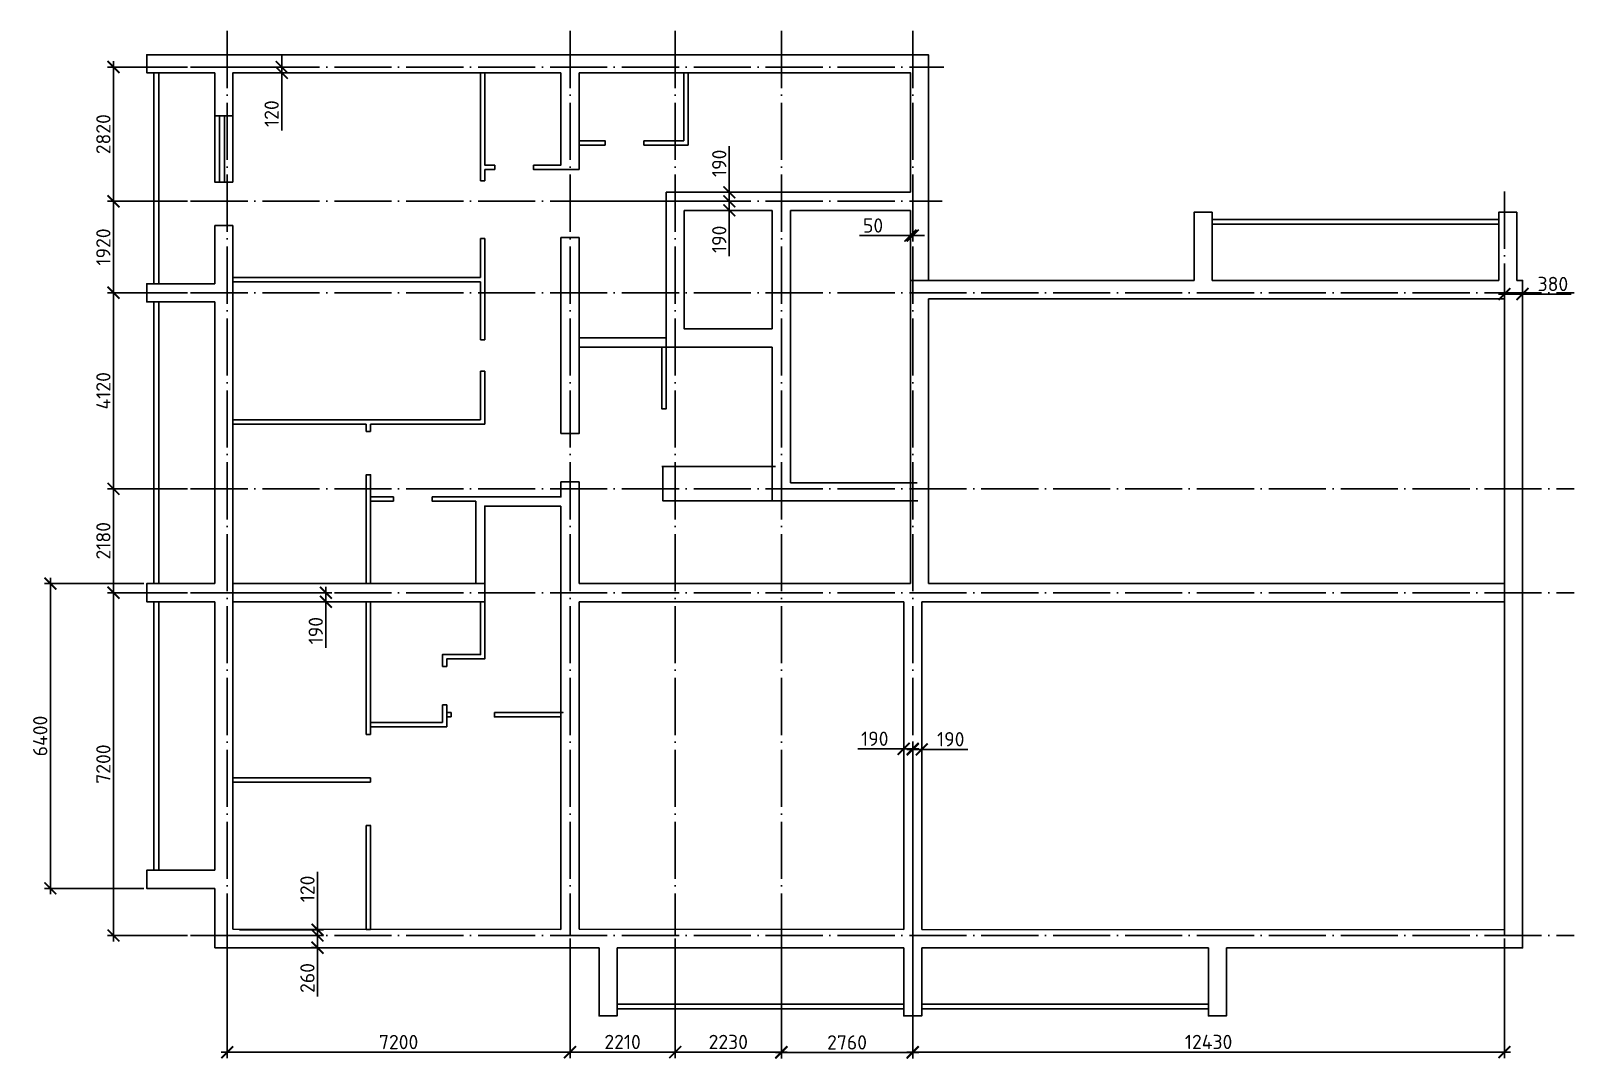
# Model space of a CAD drawing. Header units: millimetres. Extents: x -121275 to -95372, y 16759 to 40426.
# Drawn here: x -119206.5 to -118882.3, y 38311.8 to 38527.8 of the extents above; entities that cross this region are included whole.
import ezdxf

# ---------------------------------------------------------------- set-up
doc = ezdxf.new("R2010")
doc.units = ezdxf.units.MM
doc.header["$LTSCALE"] = 0.5
doc.linetypes.add('ACAD_ISO04W100', pattern=[30, 24, -3, 0, -3])
doc.layers.add('оси', color=7, linetype='ACAD_ISO04W100')
doc.layers.add('размеры', color=7, linetype='Continuous')
doc.layers.add('построения', color=6, linetype='Continuous', lineweight=25)
doc.layers.add('ТОНКИЕе', color=7, linetype='Continuous', lineweight=25)
doc.styles.add('Наклонный', font='isocpeur.ttf', dxfattribs={"height": 3.5})
doc.dimstyles.new('СТРОИТЕЛЬНЫЙ', dxfattribs={"dimtxt": 3.5, "dimasz": 2.5, "dimexe": 1.25, "dimexo": 0.625, "dimtad": 1, "dimdec": 0, "dimlfac": 100, "dimdsep": 46, "dimtxsty": 'Наклонный', "dimblk1": 'ARCHTICK', "dimblk2": 'ARCHTICK', "dimsah": 1, "dimcen": 0, "dimdle": 1.25, "dimadec": 0, "dimazin": 0, "dimtfac": 0.75, "dimtdec": 0, "dimtmove": 0, "dimatfit": 3, "dimldrblk": 'ARCHTICK', "dimfxl": 1, "dimtolj": 1, "dimtzin": 0, "dimarcsym": 0})

msp = doc.modelspace()

# ---------------------------------------------------------------- blocks, each defined once
blk = doc.blocks.new('_ArchTick')
at = {"color": 0, "linetype": 'ByBlock', "const_width": 0.15}
blk.add_lwpolyline([(-0.5, -0.5), (0.5, 0.5)], dxfattribs=at)
blk = doc.blocks.new('*D653')
at = {"layer": 'Defpoints', "color": 0, "transparency": 16777216}
for p in [(-119165.25, 38339.1), (-119093.25, 38337.8), (-119093.25, 38313.29)]:
    blk.add_point(p, dxfattribs=at)
at = {"layer": 'размеры', "color": 0, "lineweight": -2, "transparency": 16777216}
for p, q in [((-119165.25, 38338.47), (-119165.25, 38312.04)), ((-119093.25, 38337.17), (-119093.25, 38312.04)), ((-119166.5, 38313.29), (-119092, 38313.29))]:
    blk.add_line(p, q, dxfattribs=at)
at = {"layer": 'размеры', "color": 0, "lineweight": -2, "transparency": 16777216, "xscale": 2.5, "yscale": 2.5, "zscale": 2.5, "rotation": 180}
blk.add_blockref('_ArchTick', (-119165.25, 38313.29), dxfattribs=at)
at = {"layer": 'размеры', "color": 0, "lineweight": -2, "transparency": 16777216, "xscale": 2.5, "yscale": 2.5, "zscale": 2.5}
blk.add_blockref('_ArchTick', (-119093.25, 38313.29), dxfattribs=at)
at = {"layer": 'размеры', "color": 0, "transparency": 16777216, "insert": (-119129.25, 38315.41), "char_height": 3, "attachment_point": 5, "style": 'Наклонный'}
blk.add_mtext('\\A1;7200', dxfattribs=at)
blk = doc.blocks.new('*D654')
at = {"layer": 'Defpoints', "color": 0, "transparency": 16777216}
for p in [(-119093.25, 38337.8), (-119071.15, 38337.8), (-119071.15, 38313.31)]:
    blk.add_point(p, dxfattribs=at)
at = {"layer": 'размеры', "color": 0, "lineweight": -2, "transparency": 16777216}
for p, q in [((-119093.25, 38337.17), (-119093.25, 38312.06)), ((-119071.15, 38337.17), (-119071.15, 38312.06)), ((-119094.5, 38313.31), (-119069.9, 38313.31))]:
    blk.add_line(p, q, dxfattribs=at)
at = {"layer": 'размеры', "color": 0, "lineweight": -2, "transparency": 16777216, "xscale": 2.5, "yscale": 2.5, "zscale": 2.5, "rotation": 180}
blk.add_blockref('_ArchTick', (-119093.25, 38313.31), dxfattribs=at)
at = {"layer": 'размеры', "color": 0, "lineweight": -2, "transparency": 16777216, "xscale": 2.5, "yscale": 2.5, "zscale": 2.5}
blk.add_blockref('_ArchTick', (-119071.15, 38313.31), dxfattribs=at)
at = {"layer": 'размеры', "color": 0, "transparency": 16777216, "insert": (-119082.2, 38315.44), "char_height": 3, "attachment_point": 5, "style": 'Наклонный'}
blk.add_mtext('\\A1;2210', dxfattribs=at)
blk = doc.blocks.new('*D655')
at = {"layer": 'Defpoints', "color": 0, "transparency": 16777216}
for p in [(-119071.15, 38337.8), (-119048.85, 38339), (-119048.85, 38313.31)]:
    blk.add_point(p, dxfattribs=at)
at = {"layer": 'размеры', "color": 0, "lineweight": -2, "transparency": 16777216}
for p, q in [((-119071.15, 38337.17), (-119071.15, 38312.06)), ((-119048.85, 38338.37), (-119048.85, 38312.06)), ((-119072.4, 38313.31), (-119047.6, 38313.31))]:
    blk.add_line(p, q, dxfattribs=at)
at = {"layer": 'размеры', "color": 0, "lineweight": -2, "transparency": 16777216, "xscale": 2.5, "yscale": 2.5, "zscale": 2.5, "rotation": 180}
blk.add_blockref('_ArchTick', (-119071.15, 38313.31), dxfattribs=at)
at = {"layer": 'размеры', "color": 0, "lineweight": -2, "transparency": 16777216, "xscale": 2.5, "yscale": 2.5, "zscale": 2.5}
blk.add_blockref('_ArchTick', (-119048.85, 38313.31), dxfattribs=at)
at = {"layer": 'размеры', "color": 0, "transparency": 16777216, "insert": (-119060, 38315.44), "char_height": 3, "attachment_point": 5, "style": 'Наклонный'}
blk.add_mtext('\\A1;2230', dxfattribs=at)
blk = doc.blocks.new('*D650')
at = {"layer": 'Defpoints', "color": 0, "transparency": 16777216}
for p in [(-119048.85, 38339), (-119021.25, 38339.05), (-119021.25, 38313.21)]:
    blk.add_point(p, dxfattribs=at)
at = {"layer": 'размеры', "color": 0, "lineweight": -2, "transparency": 16777216}
for p, q in [((-119048.85, 38338.37), (-119048.85, 38311.96)), ((-119021.25, 38338.42), (-119021.25, 38311.96)), ((-119050.1, 38313.21), (-119020, 38313.21))]:
    blk.add_line(p, q, dxfattribs=at)
at = {"layer": 'размеры', "color": 0, "lineweight": -2, "transparency": 16777216, "xscale": 2.5, "yscale": 2.5, "zscale": 2.5, "rotation": 180}
blk.add_blockref('_ArchTick', (-119048.85, 38313.21), dxfattribs=at)
at = {"layer": 'размеры', "color": 0, "lineweight": -2, "transparency": 16777216, "xscale": 2.5, "yscale": 2.5, "zscale": 2.5}
blk.add_blockref('_ArchTick', (-119021.25, 38313.21), dxfattribs=at)
at = {"layer": 'размеры', "color": 0, "transparency": 16777216, "insert": (-119035.05, 38315.34), "char_height": 3, "attachment_point": 5, "style": 'Наклонный'}
blk.add_mtext('\\A1;2760', dxfattribs=at)
blk = doc.blocks.new('*D656')
at = {"layer": 'Defpoints', "color": 0, "transparency": 16777216}
for p in [(-119021.25, 38339.05), (-118896.95, 38337.8), (-118896.95, 38313.31)]:
    blk.add_point(p, dxfattribs=at)
at = {"layer": 'размеры', "color": 0, "lineweight": -2, "transparency": 16777216}
for p, q in [((-119021.25, 38338.42), (-119021.25, 38312.06)), ((-118896.95, 38337.17), (-118896.95, 38312.06)), ((-119022.5, 38313.31), (-118895.7, 38313.31))]:
    blk.add_line(p, q, dxfattribs=at)
at = {"layer": 'размеры', "color": 0, "lineweight": -2, "transparency": 16777216, "xscale": 2.5, "yscale": 2.5, "zscale": 2.5, "rotation": 180}
blk.add_blockref('_ArchTick', (-119021.25, 38313.31), dxfattribs=at)
at = {"layer": 'размеры', "color": 0, "lineweight": -2, "transparency": 16777216, "xscale": 2.5, "yscale": 2.5, "zscale": 2.5}
blk.add_blockref('_ArchTick', (-118896.95, 38313.31), dxfattribs=at)
at = {"layer": 'размеры', "color": 0, "transparency": 16777216, "insert": (-118959.1, 38315.44), "char_height": 3, "attachment_point": 5, "style": 'Наклонный'}
blk.add_mtext('\\A1;12430', dxfattribs=at)
blk = doc.blocks.new('*D657')
at = {"layer": 'Defpoints', "color": 0, "transparency": 16777216}
for p in [(-119189.15, 38409.8), (-119172.95, 38409.8), (-119172.95, 38337.8)]:
    blk.add_point(p, dxfattribs=at)
at = {"layer": 'размеры', "color": 0, "lineweight": -2, "transparency": 16777216}
for p, q in [((-119189.15, 38336.55), (-119189.15, 38411.05)), ((-119173.57, 38409.8), (-119190.4, 38409.8)), ((-119173.57, 38337.8), (-119190.4, 38337.8))]:
    blk.add_line(p, q, dxfattribs=at)
at = {"layer": 'размеры', "color": 0, "lineweight": -2, "transparency": 16777216, "xscale": 2.5, "yscale": 2.5, "zscale": 2.5}
for p, rotation in [((-119189.15, 38409.8), 90), ((-119189.15, 38337.8), 270)]:
    blk.add_blockref('_ArchTick', p, dxfattribs=dict(at, rotation=rotation))
at = {"layer": 'размеры', "color": 0, "transparency": 16777216, "insert": (-119191.28, 38373.8), "char_height": 3, "attachment_point": 5, "rotation": 90, "style": 'Наклонный'}
blk.add_mtext('\\A1;7200', dxfattribs=at)
blk = doc.blocks.new('*D658')
at = {"layer": 'Defpoints', "color": 0, "transparency": 16777216}
for p in [(-119189.15, 38431.6), (-119172.95, 38431.6), (-119172.95, 38409.8)]:
    blk.add_point(p, dxfattribs=at)
at = {"layer": 'размеры', "color": 0, "lineweight": -2, "transparency": 16777216}
for p, q in [((-119173.57, 38431.6), (-119190.4, 38431.6)), ((-119189.15, 38408.55), (-119189.15, 38432.85)), ((-119173.57, 38409.8), (-119190.4, 38409.8))]:
    blk.add_line(p, q, dxfattribs=at)
at = {"layer": 'размеры', "color": 0, "lineweight": -2, "transparency": 16777216, "xscale": 2.5, "yscale": 2.5, "zscale": 2.5}
for p, rotation in [((-119189.15, 38431.6), 90), ((-119189.15, 38409.8), 270)]:
    blk.add_blockref('_ArchTick', p, dxfattribs=dict(at, rotation=rotation))
at = {"layer": 'размеры', "color": 0, "transparency": 16777216, "insert": (-119191.28, 38420.7), "char_height": 3, "attachment_point": 5, "rotation": 90, "style": 'Наклонный'}
blk.add_mtext('\\A1;2180', dxfattribs=at)
blk = doc.blocks.new('*D659')
at = {"layer": 'Defpoints', "color": 0, "transparency": 16777216}
for p in [(-119189.15, 38472.8), (-119172.95, 38472.8), (-119172.95, 38431.6)]:
    blk.add_point(p, dxfattribs=at)
at = {"layer": 'размеры', "color": 0, "lineweight": -2, "transparency": 16777216}
for p, q in [((-119173.57, 38472.8), (-119190.4, 38472.8)), ((-119189.15, 38430.35), (-119189.15, 38474.05)), ((-119173.57, 38431.6), (-119190.4, 38431.6))]:
    blk.add_line(p, q, dxfattribs=at)
at = {"layer": 'размеры', "color": 0, "lineweight": -2, "transparency": 16777216, "xscale": 2.5, "yscale": 2.5, "zscale": 2.5}
for p, rotation in [((-119189.15, 38472.8), 90), ((-119189.15, 38431.6), 270)]:
    blk.add_blockref('_ArchTick', p, dxfattribs=dict(at, rotation=rotation))
at = {"layer": 'размеры', "color": 0, "transparency": 16777216, "insert": (-119191.28, 38452.2), "char_height": 3, "attachment_point": 5, "rotation": 90, "style": 'Наклонный'}
blk.add_mtext('\\A1;4120', dxfattribs=at)
blk = doc.blocks.new('*D660')
at = {"layer": 'Defpoints', "color": 0, "transparency": 16777216}
for p in [(-119189.15, 38492), (-119172.95, 38492), (-119172.95, 38472.8)]:
    blk.add_point(p, dxfattribs=at)
at = {"layer": 'размеры', "color": 0, "lineweight": -2, "transparency": 16777216}
for p, q in [((-119189.15, 38471.55), (-119189.15, 38493.25)), ((-119173.57, 38492), (-119190.4, 38492)), ((-119173.57, 38472.8), (-119190.4, 38472.8))]:
    blk.add_line(p, q, dxfattribs=at)
at = {"layer": 'размеры', "color": 0, "lineweight": -2, "transparency": 16777216, "xscale": 2.5, "yscale": 2.5, "zscale": 2.5}
for p, rotation in [((-119189.15, 38492), 90), ((-119189.15, 38472.8), 270)]:
    blk.add_blockref('_ArchTick', p, dxfattribs=dict(at, rotation=rotation))
at = {"layer": 'размеры', "color": 0, "transparency": 16777216, "insert": (-119191.28, 38482.4), "char_height": 3, "attachment_point": 5, "rotation": 90, "style": 'Наклонный'}
blk.add_mtext('\\A1;1920', dxfattribs=at)
blk = doc.blocks.new('*D661')
at = {"layer": 'Defpoints', "color": 0, "transparency": 16777216}
for p in [(-119189.15, 38520.2), (-119172.95, 38520.2), (-119172.95, 38492)]:
    blk.add_point(p, dxfattribs=at)
at = {"layer": 'размеры', "color": 0, "lineweight": -2, "transparency": 16777216}
for p, q in [((-119189.15, 38490.75), (-119189.15, 38521.45)), ((-119173.57, 38520.2), (-119190.4, 38520.2)), ((-119173.57, 38492), (-119190.4, 38492))]:
    blk.add_line(p, q, dxfattribs=at)
at = {"layer": 'размеры', "color": 0, "lineweight": -2, "transparency": 16777216, "xscale": 2.5, "yscale": 2.5, "zscale": 2.5}
for p, rotation in [((-119189.15, 38520.2), 90), ((-119189.15, 38492), 270)]:
    blk.add_blockref('_ArchTick', p, dxfattribs=dict(at, rotation=rotation))
at = {"layer": 'размеры', "color": 0, "transparency": 16777216, "insert": (-119191.28, 38506.1), "char_height": 3, "attachment_point": 5, "rotation": 90, "style": 'Наклонный'}
blk.add_mtext('\\A1;2820', dxfattribs=at)
blk = doc.blocks.new('*D662')
at = {"layer": 'Defpoints', "color": 0, "transparency": 16777216}
for p in [(-119172.95, 38520.2), (-119164.05, 38519), (-119153.81, 38519)]:
    blk.add_point(p, dxfattribs=at)
at = {"layer": 'размеры', "color": 0, "lineweight": -2, "transparency": 16777216}
for p, q in [((-119153.81, 38520.2), (-119153.81, 38522.7)), ((-119172.32, 38520.2), (-119152.56, 38520.2)), ((-119163.42, 38519), (-119152.56, 38519)), ((-119153.81, 38520.2), (-119153.81, 38519)), ((-119153.81, 38519), (-119153.81, 38506.85))]:
    blk.add_line(p, q, dxfattribs=at)
at = {"layer": 'размеры', "color": 0, "lineweight": -2, "transparency": 16777216, "xscale": 2.5, "yscale": 2.5, "zscale": 2.5}
for p, rotation in [((-119153.81, 38520.2), 270), ((-119153.81, 38519), 90)]:
    blk.add_blockref('_ArchTick', p, dxfattribs=dict(at, rotation=rotation))
at = {"layer": 'размеры', "color": 0, "transparency": 16777216, "insert": (-119155.93, 38510.42), "char_height": 3, "attachment_point": 5, "rotation": 90, "style": 'Наклонный'}
blk.add_mtext('\\A1;120', dxfattribs=at)
blk = doc.blocks.new('*D663')
at = {"layer": 'Defpoints', "color": 0, "transparency": 16777216}
for p in [(-119059.78, 38493.9), (-119046.83, 38493.9), (-119094.01, 38492)]:
    blk.add_point(p, dxfattribs=at)
at = {"layer": 'размеры', "color": 0, "lineweight": -2, "transparency": 16777216}
for p, q in [((-119059.78, 38493.9), (-119059.78, 38503.55)), ((-119047.46, 38493.9), (-119061.03, 38493.9)), ((-119059.78, 38490.75), (-119059.78, 38493.9)), ((-119093.39, 38492), (-119058.53, 38492))]:
    blk.add_line(p, q, dxfattribs=at)
at = {"layer": 'размеры', "color": 0, "lineweight": -2, "transparency": 16777216, "xscale": 2.5, "yscale": 2.5, "zscale": 2.5}
for p, rotation in [((-119059.78, 38493.9), 90), ((-119059.78, 38492), 270)]:
    blk.add_blockref('_ArchTick', p, dxfattribs=dict(at, rotation=rotation))
at = {"layer": 'размеры', "color": 0, "transparency": 16777216, "insert": (-119061.9, 38499.98), "char_height": 3, "attachment_point": 5, "rotation": 90, "style": 'Наклонный'}
blk.add_mtext('\\A1;190', dxfattribs=at)
blk = doc.blocks.new('*D664')
at = {"layer": 'Defpoints', "color": 0, "transparency": 16777216}
for p in [(-119069.25, 38490.1), (-119059.78, 38492), (-119059.78, 38490.1)]:
    blk.add_point(p, dxfattribs=at)
at = {"layer": 'размеры', "color": 0, "lineweight": -2, "transparency": 16777216}
for p, q in [((-119059.78, 38493.25), (-119059.78, 38490.1)), ((-119068.62, 38490.1), (-119058.53, 38490.1)), ((-119060.4, 38492), (-119061.03, 38492)), ((-119059.78, 38490.1), (-119059.78, 38480.45))]:
    blk.add_line(p, q, dxfattribs=at)
at = {"layer": 'размеры', "color": 0, "lineweight": -2, "transparency": 16777216, "xscale": 2.5, "yscale": 2.5, "zscale": 2.5}
for p, rotation in [((-119059.78, 38492), 90), ((-119059.78, 38490.1), 270)]:
    blk.add_blockref('_ArchTick', p, dxfattribs=dict(at, rotation=rotation))
at = {"layer": 'размеры', "color": 0, "transparency": 16777216, "insert": (-119061.9, 38484.02), "char_height": 3, "attachment_point": 5, "rotation": 90, "style": 'Наклонный'}
blk.add_mtext('\\A1;190', dxfattribs=at)
blk = doc.blocks.new('*D665')
at = {"layer": 'Defpoints', "color": 0, "transparency": 16777216}
for p in [(-119021.75, 38490.1), (-119021.25, 38490.1), (-119021.75, 38484.8)]:
    blk.add_point(p, dxfattribs=at)
at = {"layer": 'размеры', "color": 0, "lineweight": -2, "transparency": 16777216}
for p, q in [((-119021.75, 38489.47), (-119021.75, 38483.55)), ((-119021.25, 38489.47), (-119021.25, 38483.55)), ((-119021.75, 38484.8), (-119032.4, 38484.8)), ((-119021.25, 38484.8), (-119021.75, 38484.8)), ((-119021.25, 38484.8), (-119018.75, 38484.8))]:
    blk.add_line(p, q, dxfattribs=at)
at = {"layer": 'размеры', "color": 0, "lineweight": -2, "transparency": 16777216, "xscale": 2.5, "yscale": 2.5, "zscale": 2.5}
blk.add_blockref('_ArchTick', (-119021.75, 38484.8), dxfattribs=at)
at = {"layer": 'размеры', "color": 0, "lineweight": -2, "transparency": 16777216, "xscale": 2.5, "yscale": 2.5, "zscale": 2.5, "rotation": 180}
blk.add_blockref('_ArchTick', (-119021.25, 38484.8), dxfattribs=at)
at = {"layer": 'размеры', "color": 0, "transparency": 16777216, "insert": (-119029.58, 38486.92), "char_height": 3, "attachment_point": 5, "style": 'Наклонный'}
blk.add_mtext('\\A1;50', dxfattribs=at)
blk = doc.blocks.new('*D666')
at = {"layer": 'Defpoints', "color": 0, "transparency": 16777216}
for p in [(-118896.95, 38471.5), (-118893.15, 38472.52), (-118893.15, 38472.52)]:
    blk.add_point(p, dxfattribs=at)
at = {"layer": 'размеры', "color": 0, "lineweight": -2, "transparency": 16777216}
for p, q in [((-118896.95, 38472.13), (-118896.95, 38473.77)), ((-118898.2, 38472.52), (-118893.15, 38472.52)), ((-118893.15, 38472.52), (-118882.9, 38472.52)), ((-118893.15, 38471.89), (-118893.15, 38471.27))]:
    blk.add_line(p, q, dxfattribs=at)
at = {"layer": 'размеры', "color": 0, "lineweight": -2, "transparency": 16777216, "xscale": 2.5, "yscale": 2.5, "zscale": 2.5, "rotation": 180}
blk.add_blockref('_ArchTick', (-118896.95, 38472.52), dxfattribs=at)
at = {"layer": 'размеры', "color": 0, "lineweight": -2, "transparency": 16777216, "xscale": 2.5, "yscale": 2.5, "zscale": 2.5}
blk.add_blockref('_ArchTick', (-118893.15, 38472.52), dxfattribs=at)
at = {"layer": 'размеры', "color": 0, "transparency": 16777216, "insert": (-118886.77, 38474.64), "char_height": 3, "attachment_point": 5, "style": 'Наклонный'}
blk.add_mtext('\\A1;380', dxfattribs=at)
blk = doc.blocks.new('*D667')
at = {"layer": 'Defpoints', "color": 0, "transparency": 16777216}
for p in [(-119172.95, 38337.8), (-119163.33, 38339), (-119146.29, 38339)]:
    blk.add_point(p, dxfattribs=at)
at = {"layer": 'размеры', "color": 0, "lineweight": -2, "transparency": 16777216}
for p, q in [((-119146.29, 38339), (-119146.29, 38351.15)), ((-119172.32, 38337.8), (-119145.04, 38337.8)), ((-119162.71, 38339), (-119145.04, 38339)), ((-119146.29, 38337.8), (-119146.29, 38339)), ((-119146.29, 38337.8), (-119146.29, 38335.3))]:
    blk.add_line(p, q, dxfattribs=at)
at = {"layer": 'размеры', "color": 0, "lineweight": -2, "transparency": 16777216, "xscale": 2.5, "yscale": 2.5, "zscale": 2.5}
for p, rotation in [((-119146.29, 38339), 270), ((-119146.29, 38337.8), 90)]:
    blk.add_blockref('_ArchTick', p, dxfattribs=dict(at, rotation=rotation))
at = {"layer": 'размеры', "color": 0, "transparency": 16777216, "insert": (-119148.41, 38347.58), "char_height": 3, "attachment_point": 5, "rotation": 90, "style": 'Наклонный'}
blk.add_mtext('\\A1;120', dxfattribs=at)
blk = doc.blocks.new('*D651')
at = {"layer": 'Defpoints', "color": 0, "transparency": 16777216}
for p in [(-119146.29, 38337.8), (-119146.29, 38335.25), (-119146.29, 38335.25)]:
    blk.add_point(p, dxfattribs=at)
at = {"layer": 'размеры', "color": 0, "lineweight": -2, "transparency": 16777216}
for p, q in [((-119146.91, 38337.8), (-119147.54, 38337.8)), ((-119146.29, 38339.05), (-119146.29, 38335.25)), ((-119146.91, 38335.25), (-119147.54, 38335.25)), ((-119146.29, 38335.25), (-119146.29, 38325))]:
    blk.add_line(p, q, dxfattribs=at)
at = {"layer": 'размеры', "color": 0, "lineweight": -2, "transparency": 16777216, "xscale": 2.5, "yscale": 2.5, "zscale": 2.5}
for p, rotation in [((-119146.29, 38337.8), 90), ((-119146.29, 38335.25), 270)]:
    blk.add_blockref('_ArchTick', p, dxfattribs=dict(at, rotation=rotation))
at = {"layer": 'размеры', "color": 0, "transparency": 16777216, "insert": (-119148.41, 38328.87), "char_height": 3, "attachment_point": 5, "rotation": 90, "style": 'Наклонный'}
blk.add_mtext('\\A1;260', dxfattribs=at)
blk = doc.blocks.new('*D668')
at = {"layer": 'Defpoints', "color": 0, "transparency": 16777216}
for p in [(-119172.95, 38409.8), (-119164.05, 38407.9), (-119144.53, 38407.9)]:
    blk.add_point(p, dxfattribs=at)
at = {"layer": 'размеры', "color": 0, "lineweight": -2, "transparency": 16777216}
for p, q in [((-119144.53, 38411.05), (-119144.53, 38407.9)), ((-119172.32, 38409.8), (-119143.28, 38409.8)), ((-119163.42, 38407.9), (-119143.28, 38407.9)), ((-119144.53, 38407.9), (-119144.53, 38398.25))]:
    blk.add_line(p, q, dxfattribs=at)
at = {"layer": 'размеры', "color": 0, "lineweight": -2, "transparency": 16777216, "xscale": 2.5, "yscale": 2.5, "zscale": 2.5}
for p, rotation in [((-119144.53, 38409.8), 90), ((-119144.53, 38407.9), 270)]:
    blk.add_blockref('_ArchTick', p, dxfattribs=dict(at, rotation=rotation))
at = {"layer": 'размеры', "color": 0, "transparency": 16777216, "insert": (-119146.66, 38401.82), "char_height": 3, "attachment_point": 5, "rotation": 90, "style": 'Наклонный'}
blk.add_mtext('\\A1;190', dxfattribs=at)
blk = doc.blocks.new('*D669')
at = {"layer": 'Defpoints', "color": 0, "transparency": 16777216}
for p in [(-119023.15, 38377), (-119023.15, 38373.47), (-119021.25, 38337.8)]:
    blk.add_point(p, dxfattribs=at)
at = {"layer": 'размеры', "color": 0, "lineweight": -2, "transparency": 16777216}
for p, q in [((-119023.15, 38377), (-119032.8, 38377)), ((-119023.15, 38374.1), (-119023.15, 38378.25)), ((-119020, 38377), (-119023.15, 38377)), ((-119021.25, 38338.42), (-119021.25, 38378.25))]:
    blk.add_line(p, q, dxfattribs=at)
at = {"layer": 'размеры', "color": 0, "lineweight": -2, "transparency": 16777216, "xscale": 2.5, "yscale": 2.5, "zscale": 2.5, "rotation": 180}
blk.add_blockref('_ArchTick', (-119023.15, 38377), dxfattribs=at)
at = {"layer": 'размеры', "color": 0, "lineweight": -2, "transparency": 16777216, "xscale": 2.5, "yscale": 2.5, "zscale": 2.5}
blk.add_blockref('_ArchTick', (-119021.25, 38377), dxfattribs=at)
at = {"layer": 'размеры', "color": 0, "transparency": 16777216, "insert": (-119029.23, 38379.12), "char_height": 3, "attachment_point": 5, "style": 'Наклонный'}
blk.add_mtext('\\A1;190', dxfattribs=at)
blk = doc.blocks.new('*D652')
at = {"layer": 'Defpoints', "color": 0, "transparency": 16777216}
for p in [(-119021.25, 38376.89), (-119019.35, 38376.89), (-119019.35, 38373.8)]:
    blk.add_point(p, dxfattribs=at)
at = {"layer": 'размеры', "color": 0, "lineweight": -2, "transparency": 16777216}
for p, q in [((-119022.5, 38376.89), (-119019.35, 38376.89)), ((-119021.25, 38376.27), (-119021.25, 38375.64)), ((-119019.35, 38374.43), (-119019.35, 38378.14)), ((-119019.35, 38376.89), (-119009.7, 38376.89))]:
    blk.add_line(p, q, dxfattribs=at)
at = {"layer": 'размеры', "color": 0, "lineweight": -2, "transparency": 16777216, "xscale": 2.5, "yscale": 2.5, "zscale": 2.5, "rotation": 180}
blk.add_blockref('_ArchTick', (-119021.25, 38376.89), dxfattribs=at)
at = {"layer": 'размеры', "color": 0, "lineweight": -2, "transparency": 16777216, "xscale": 2.5, "yscale": 2.5, "zscale": 2.5}
blk.add_blockref('_ArchTick', (-119019.35, 38376.89), dxfattribs=at)
at = {"layer": 'размеры', "color": 0, "transparency": 16777216, "insert": (-119013.27, 38379.02), "char_height": 3, "attachment_point": 5, "style": 'Наклонный'}
blk.add_mtext('\\A1;190', dxfattribs=at)
blk = doc.blocks.new('*D670')
at = {"layer": 'Defpoints', "color": 0, "transparency": 16777216}
for p in [(-119182.15, 38411.7), (-119202.41, 38347.7), (-119182.15, 38347.7)]:
    blk.add_point(p, dxfattribs=at)
at = {"layer": 'размеры', "color": 0, "lineweight": -2, "transparency": 16777216}
for p, q in [((-119182.77, 38411.7), (-119203.66, 38411.7)), ((-119202.41, 38412.95), (-119202.41, 38346.45)), ((-119182.77, 38347.7), (-119203.66, 38347.7))]:
    blk.add_line(p, q, dxfattribs=at)
at = {"layer": 'размеры', "color": 0, "lineweight": -2, "transparency": 16777216, "xscale": 2.5, "yscale": 2.5, "zscale": 2.5}
for p, rotation in [((-119202.41, 38411.7), 90), ((-119202.41, 38347.7), 270)]:
    blk.add_blockref('_ArchTick', p, dxfattribs=dict(at, rotation=rotation))
at = {"layer": 'размеры', "color": 0, "transparency": 16777216, "insert": (-119204.54, 38379.7), "char_height": 3, "attachment_point": 5, "rotation": 90, "style": 'Наклонный'}
blk.add_mtext('\\A1;6400', dxfattribs=at)

# ---------------------------------------------------------------- dimensions: what is measured, and where the dimension line sits
at = {"layer": 'размеры'}
for base, p1, p2, picture, middle in [((-119189.153, 38520.199), (-119172.947, 38491.999), (-119172.947, 38520.199), '*D661', (-119191.278, 38506.099)), ((-119189.153, 38491.999), (-119172.947, 38472.799), (-119172.947, 38491.999), '*D660', (-119191.278, 38482.399)), ((-119189.153, 38472.799), (-119172.947, 38431.599), (-119172.947, 38472.799), '*D659', (-119191.278, 38452.199)), ((-119189.153, 38431.599), (-119172.947, 38409.799), (-119172.947, 38431.599), '*D658', (-119191.278, 38420.699))]:
    dim = msp.add_linear_dim(base=base, p1=p1, p2=p2, angle=90, dimstyle='СТРОИТЕЛЬНЫЙ', override={"dimtmove": 1}, dxfattribs=at)
    dim.commit()
    dim.dimension.update_dxf_attribs({"geometry": picture, "text_midpoint": middle})
for base, p1, p2, picture, middle in [((-119153.808, 38518.999), (-119172.947, 38520.199), (-119164.05, 38518.999), '*D662', (-119155.933, 38510.422)), ((-119059.778, 38493.899), (-119094.014, 38491.999), (-119046.833, 38493.899), '*D663', (-119061.903, 38499.976)), ((-119059.778, 38490.099), (-119059.778, 38491.999), (-119069.25, 38490.099), '*D664', (-119061.903, 38484.022)), ((-119189.153, 38409.799), (-119172.947, 38337.799), (-119172.947, 38409.799), '*D657', (-119191.278, 38373.799)), ((-119144.531, 38407.899), (-119172.947, 38409.799), (-119164.05, 38407.899), '*D668', (-119146.656, 38401.822)), ((-119146.29, 38338.999), (-119172.947, 38337.799), (-119163.331, 38338.999), '*D667', (-119148.415, 38347.576))]:
    dim = msp.add_linear_dim(base=base, p1=p1, p2=p2, angle=90, dimstyle='СТРОИТЕЛЬНЫЙ', dxfattribs=at)
    dim.commit()
    dim.dimension.update_dxf_attribs({"geometry": picture, "text_midpoint": middle})
for base, p1, p2, picture, middle in [((-119021.75, 38484.796), (-119021.25, 38490.099), (-119021.75, 38490.099), '*D665', (-119029.577, 38486.921)), ((-118893.15, 38472.517), (-118896.95, 38471.501), (-118893.15, 38472.517), '*D666', (-118886.773, 38474.642)), ((-119023.15, 38376.997), (-119021.25, 38337.799), (-119023.15, 38373.473), '*D669', (-119029.227, 38379.122)), ((-119019.35, 38376.895), (-119021.25, 38376.895), (-119019.35, 38373.804), '*D652', (-119013.273, 38379.02)), ((-119093.25, 38313.285), (-119165.25, 38339.099), (-119093.25, 38337.799), '*D653', (-119129.25, 38315.41))]:
    dim = msp.add_linear_dim(base=base, p1=p1, p2=p2, dimstyle='СТРОИТЕЛЬНЫЙ', dxfattribs=at)
    dim.commit()
    dim.dimension.update_dxf_attribs({"geometry": picture, "text_midpoint": middle})
at = {"layer": 'размеры', "color": 6}
dim = msp.add_linear_dim(base=(-119202.414, 38347.699), p1=(-119182.15, 38411.699), p2=(-119182.15, 38347.699), angle=90, dimstyle='СТРОИТЕЛЬНЫЙ', dxfattribs=at)
dim.commit()
dim.dimension.update_dxf_attribs({"geometry": '*D670', "text_midpoint": (-119204.539, 38379.699)})
at = {"layer": 'размеры'}
dim = msp.add_linear_dim(base=(-119146.29, 38335.249), p1=(-119146.29, 38337.799), p2=(-119146.29, 38335.249), angle=90, text='260', dimstyle='СТРОИТЕЛЬНЫЙ', dxfattribs=at)
dim.commit()
dim.dimension.update_dxf_attribs({"geometry": '*D651', "text_midpoint": (-119148.415, 38328.872)})
for base, p1, p2, picture, middle in [((-119071.15, 38313.311), (-119093.25, 38337.799), (-119071.15, 38337.799), '*D654', (-119082.2, 38315.436)), ((-119048.85, 38313.311), (-119071.15, 38337.799), (-119048.85, 38338.999), '*D655', (-119060, 38315.436)), ((-119021.25, 38313.211), (-119048.85, 38338.999), (-119021.25, 38339.046), '*D650', (-119035.05, 38315.336)), ((-118896.95, 38313.311), (-119021.25, 38339.046), (-118896.95, 38337.799), '*D656', (-118959.1, 38315.436))]:
    dim = msp.add_linear_dim(base=base, p1=p1, p2=p2, dimstyle='СТРОИТЕЛЬНЫЙ', override={"dimtmove": 1}, dxfattribs=at)
    dim.commit()
    dim.dimension.update_dxf_attribs({"geometry": picture, "text_midpoint": middle})

# ---------------------------------------------------------------- linework, layer by layer
at = {"layer": 'оси', "color": 0}
for points in [[(-119165.25, 38527.799), (-119165.25, 38337.799)], [(-119093.25, 38527.799), (-119093.25, 38337.799)], [(-119071.15, 38527.799), (-119071.15, 38337.799)], [(-119048.85, 38527.799), (-119048.85, 38337.799)], [(-119021.25, 38527.799), (-119021.25, 38337.799)], [(-119172.947, 38520.199), (-119014.689, 38520.199)], [(-118896.95, 38494.045), (-118896.95, 38337.799)], [(-119172.947, 38491.999), (-119015.082, 38491.999)], [(-119172.947, 38472.799), (-118882.31, 38472.799)], [(-119172.947, 38431.599), (-118882.31, 38431.599)], [(-119172.947, 38409.799), (-118882.31, 38409.799)], [(-119172.947, 38337.799), (-118882.31, 38337.799)]]:
    msp.add_lwpolyline(points, dxfattribs=at)
at = {"layer": 'построения'}
for p, q in [((-119071.15, 38493.899), (-119073.05, 38493.899)), ((-119073.05, 38493.899), (-119073.05, 38471.547)), ((-119021.75, 38493.899), (-119071.917, 38493.899)), ((-119071.917, 38493.899), (-119071.15, 38493.899)), ((-119050.75, 38490.099), (-119069.25, 38490.099)), ((-119069.25, 38490.099), (-119069.25, 38472.056)), ((-119050.75, 38490.099), (-119050.75, 38465.199)), ((-119021.75, 38490.099), (-119046.95, 38490.099)), ((-119046.95, 38490.099), (-119046.95, 38432.899)), ((-119073.05, 38471.547), (-119073.05, 38472.799)), ((-119073.05, 38472.799), (-119073.05, 38470.899)), ((-119069.25, 38472.799), (-119069.25, 38474.699)), ((-119069.25, 38472.056), (-119069.25, 38472.799)), ((-119050.75, 38461.399), (-119050.75, 38429.797)), ((-119046.95, 38432.899), (-119020.348, 38432.899))]:
    msp.add_line(p, q, dxfattribs=at)
for points in [[(-119017.95, 38475.399), (-119017.95, 38518.899), (-119017.95, 38522.799), (-119163.95, 38522.799), (-119167.85, 38522.799)], [(-119167.85, 38518.999), (-119167.85, 38495.987)], [(-119095.15, 38518.999), (-119164.05, 38518.999), (-119164.05, 38518.999), (-119164.05, 38495.987)], [(-119095.15, 38499.599), (-119095.15, 38518.999), (-119095.15, 38518.999)], [(-119021.75, 38493.899), (-119021.75, 38518.999), (-119021.75, 38518.999), (-119021.75, 38518.999), (-119091.35, 38518.999)], [(-119091.35, 38518.999), (-119091.35, 38498.699)], [(-119073.05, 38493.899), (-119073.05, 38461.399), (-119050.75, 38461.399)], [(-119021.75, 38471.499), (-119021.75, 38490.099)], [(-119167.85, 38486.887), (-119167.85, 38474.687)], [(-119164.05, 38486.887), (-119164.05, 38339.099)], [(-119095.15, 38443.199), (-119095.15, 38484.399)], [(-119091.35, 38484.399), (-119091.35, 38443.199)], [(-118962.15, 38475.399), (-119021.75, 38475.399)], [(-118898.15, 38475.399), (-118958.35, 38475.399)], [(-118955.35, 38335.199), (-118896.95, 38335.199), (-118893.15, 38335.199), (-118893.15, 38472.517), (-118893.15, 38472.799), (-118893.15, 38475.399), (-118894.35, 38475.399)], [(-119167.85, 38470.887), (-119167.85, 38411.699)], [(-119050.75, 38465.199), (-119069.25, 38465.199), (-119069.25, 38472.056)], [(-119021.75, 38471.499), (-119021.75, 38411.699)], [(-118896.95, 38471.501), (-118897.15, 38471.501), (-119017.95, 38471.499)], [(-119017.95, 38411.699), (-119017.95, 38471.499)], [(-118896.949, 38411.699), (-118896.95, 38471.501)], [(-119095.15, 38429.899), (-119095.15, 38433.099)], [(-119091.35, 38433.099), (-119091.35, 38411.699)], [(-119050.75, 38431.599), (-119050.75, 38429.099), (-119020.196, 38429.099)], [(-119095.15, 38411.699), (-119095.15, 38427.999)], [(-119111.15, 38411.699), (-119164.05, 38411.699)], [(-119021.75, 38411.699), (-119091.35, 38411.699)], [(-118896.95, 38411.699), (-119017.95, 38411.699)], [(-119167.85, 38407.899), (-119167.85, 38351.499)], [(-119164.05, 38409.799), (-119164.05, 38407.899), (-119111.15, 38407.899)], [(-119095.15, 38339.073), (-119095.15, 38407.899)], [(-119091.35, 38407.899), (-119091.35, 38339.099)], [(-119091.35, 38407.899), (-119023.15, 38407.899)], [(-119023.15, 38407.899), (-119023.15, 38339.046)], [(-119019.35, 38407.899), (-118896.949, 38407.899)], [(-119019.35, 38339.046), (-119019.35, 38407.899)], [(-118896.948, 38338.999), (-118896.949, 38407.899)], [(-119167.85, 38347.699), (-119167.85, 38335.199)], [(-119165.25, 38339.099), (-119165.25, 38335.199), (-119087.15, 38335.199)], [(-119167.85, 38335.199), (-119165.25, 38335.199)], [(-119083.35, 38335.199), (-119023.15, 38335.199)], [(-119019.35, 38335.199), (-118959.15, 38335.199)]]:
    msp.add_lwpolyline(points, dxfattribs=at)
at = {"layer": 'ТОНКИЕе', "color": 6}
for points in [[(-119167.85, 38518.999), (-119182.15, 38518.999), (-119182.15, 38522.799), (-119167.85, 38522.799)], [(-119093.25, 38522.799), (-119182.15, 38522.799)], [(-119182.15, 38474.687), (-119179.65, 38474.687), (-119179.65, 38518.999), (-119180.65, 38518.999), (-119180.65, 38474.687)], [(-119164.05, 38518.999), (-119112.05, 38518.999), (-119112.05, 38496.302)], [(-119164.05, 38518.999), (-119164.05, 38495.987)], [(-119111.15, 38499.599), (-119111.15, 38518.999)], [(-119111.15, 38518.999), (-119111.15, 38499.599), (-119109.034, 38499.599)], [(-119091.35, 38518.999), (-119069.35, 38518.999), (-119069.35, 38504.699)], [(-119069.35, 38503.799), (-119068.45, 38503.799), (-119068.45, 38518.999)], [(-119164.05, 38495.987), (-119167.85, 38495.987), (-119167.85, 38495.987), (-119167.85, 38509.987), (-119164.05, 38509.987)], [(-119167.85, 38495.987), (-119166.85, 38495.987), (-119166.85, 38509.987), (-119165.85, 38509.987), (-119165.85, 38495.987)], [(-119091.35, 38504.699), (-119085.85, 38504.699), (-119085.85, 38503.799)], [(-119085.85, 38503.799), (-119091.35, 38503.799)], [(-119077.75, 38504.699), (-119069.35, 38504.699)], [(-119077.75, 38503.771), (-119077.75, 38504.699)], [(-119069.35, 38503.799), (-119077.75, 38503.799)], [(-119111.15, 38498.699), (-119111.15, 38496.302), (-119112.05, 38496.302)], [(-119111.15, 38496.302), (-119111.15, 38498.699)], [(-119109.034, 38498.699), (-119111.15, 38498.699)], [(-119109.034, 38499.599), (-119109.034, 38498.699)], [(-119100.934, 38499.599), (-119095.15, 38499.599), (-119095.15, 38499.599)], [(-119095.15, 38498.699), (-119100.934, 38498.699)], [(-119095.15, 38498.699), (-119091.35, 38498.699)], [(-118962.15, 38475.399), (-118962.15, 38489.699), (-118958.35, 38489.699), (-118958.35, 38475.399)], [(-118958.35, 38489.699), (-118958.35, 38487.199), (-118898.15, 38487.199), (-118898.15, 38488.199), (-118958.35, 38488.199)], [(-118898.15, 38475.399), (-118898.15, 38489.699), (-118894.35, 38489.699), (-118894.35, 38475.399)], [(-119167.85, 38474.687), (-119167.85, 38486.887), (-119164.05, 38486.887)], [(-119164.05, 38486.887), (-119164.05, 38475.999), (-119112.05, 38475.999)], [(-119112.059, 38484.202), (-119111.15, 38484.202)], [(-119112.05, 38484.202), (-119112.05, 38475.999)], [(-119111.15, 38462.938), (-119111.15, 38484.202)], [(-119111.15, 38484.202), (-119111.15, 38478.099)], [(-119095.15, 38484.399), (-119091.35, 38484.399), (-119091.35, 38484.399), (-119091.35, 38443.199), (-119095.15, 38443.199)], [(-119167.85, 38470.887), (-119182.15, 38470.887), (-119182.15, 38474.687), (-119167.85, 38474.687)], [(-119112.05, 38475.099), (-119164.05, 38475.099)], [(-119164.05, 38475.099), (-119164.05, 38466.099), (-119164.05, 38475.099), (-119164.05, 38446.099), (-119112.05, 38446.099)], [(-119112.05, 38475.099), (-119112.05, 38462.938)], [(-119182.15, 38411.699), (-119179.65, 38411.699), (-119179.65, 38470.887), (-119180.65, 38470.887), (-119180.65, 38411.699)], [(-119112.05, 38462.938), (-119111.15, 38462.938)], [(-119073.05, 38461.399), (-119091.35, 38461.399), (-119091.35, 38461.399), (-119091.35, 38463.299), (-119073.05, 38463.299)], [(-119073.05, 38461.399), (-119073.05, 38448.386), (-119073.95, 38448.386), (-119073.95, 38461.399)], [(-119112.05, 38456.295), (-119112.05, 38446.099)], [(-119111.15, 38456.295), (-119112.05, 38456.295)], [(-119111.15, 38445.199), (-119111.15, 38456.295)], [(-119136.05, 38445.199), (-119164.05, 38445.199)], [(-119135.15, 38443.664), (-119136.05, 38443.664), (-119136.05, 38445.199)], [(-119111.15, 38446.099), (-119111.15, 38446.099), (-119111.15, 38446.099), (-119111.15, 38445.199), (-119135.15, 38445.199)], [(-119135.15, 38445.199), (-119135.15, 38443.664)], [(-119136.05, 38429.899), (-119136.05, 38434.564), (-119135.15, 38434.564), (-119135.15, 38429.899)], [(-119073.95, 38436.286), (-119050.065, 38436.286)], [(-119050.75, 38429.099), (-119073.751, 38429.099), (-119073.751, 38436.286)], [(-119095.15, 38433.099), (-119091.35, 38433.099)], [(-119136.05, 38429.899), (-119136.05, 38411.699), (-119136.05, 38411.699), (-119135.15, 38411.699), (-119135.15, 38429.899), (-119135.15, 38428.999), (-119130.294, 38428.999)], [(-119130.294, 38429.899), (-119135.15, 38429.899)], [(-119130.294, 38429.899), (-119130.294, 38428.999)], [(-119113.05, 38429.899), (-119122.194, 38429.899)], [(-119122.194, 38428.999), (-119113.05, 38428.999)], [(-119095.15, 38429.899), (-119096.264, 38429.899), (-119095.15, 38429.899), (-119113.05, 38429.899)], [(-119113.05, 38429.899), (-119112.05, 38429.899)], [(-119111.15, 38429.899), (-119113.05, 38429.899)], [(-119113.05, 38428.999), (-119113.05, 38411.699), (-119111.15, 38411.699), (-119111.15, 38407.899)], [(-119112.05, 38411.699), (-119112.05, 38411.699), (-119111.15, 38411.699), (-119111.15, 38427.999)], [(-119167.85, 38407.899), (-119182.15, 38407.899), (-119182.15, 38411.699), (-119167.85, 38411.699)], [(-119095.15, 38411.699), (-119095.15, 38407.899)], [(-119182.15, 38351.499), (-119179.65, 38351.499), (-119179.65, 38407.899), (-119180.65, 38407.899), (-119180.65, 38351.499)], [(-119164.05, 38407.899), (-119164.05, 38370.899), (-119135.15, 38370.899)], [(-119136.05, 38407.899), (-119136.05, 38379.999)], [(-119135.15, 38379.999), (-119135.15, 38407.899)], [(-119120.05, 38394.313), (-119120.05, 38396.799), (-119120.05, 38396.799), (-119112.05, 38396.799), (-119112.05, 38398.799), (-119112.05, 38407.899)], [(-119111.15, 38407.899), (-119111.15, 38395.899), (-119119.15, 38395.899), (-119119.15, 38394.313)], [(-119120.05, 38394.313), (-119119.15, 38394.313)], [(-119119.15, 38386.213), (-119119.15, 38381.645), (-119135.15, 38381.645), (-119135.15, 38383.645), (-119135.15, 38382.545), (-119120.05, 38382.545), (-119120.05, 38384.545), (-119120.05, 38386.213)], [(-119119.15, 38386.213), (-119120.05, 38386.213)], [(-119120.05, 38386.213), (-119119.15, 38386.213)], [(-119119.15, 38384.609), (-119118.228, 38384.609)], [(-119118.228, 38383.709), (-119119.15, 38383.709)], [(-119118.228, 38384.609), (-119118.228, 38383.709)], [(-119109.128, 38384.609), (-119094.694, 38384.609), (-119095.15, 38384.609), (-119095.15, 38383.709), (-119109.128, 38383.709)], [(-119135.15, 38379.999), (-119136.05, 38379.999)], [(-119136.05, 38369.999), (-119164.05, 38369.999)], [(-119135.15, 38370.899), (-119136.05, 38370.899)], [(-119136.05, 38369.999), (-119135.15, 38369.999)], [(-119135.15, 38369.999), (-119135.15, 38370.899)], [(-119136.05, 38360.899), (-119136.05, 38339.089), (-119136.05, 38339.089), (-119135.15, 38339.089), (-119135.15, 38360.899)], [(-119135.09, 38360.899), (-119136.05, 38360.899)], [(-119167.85, 38347.699), (-119182.15, 38347.699), (-119182.15, 38351.499), (-119167.85, 38351.499)], [(-119164.05, 38339.099), (-119095.15, 38339.073)], [(-119091.35, 38339.099), (-119023.15, 38339.046)], [(-119019.35, 38339.045), (-118896.948, 38338.999)], [(-119087.15, 38335.199), (-119087.15, 38320.899), (-119083.35, 38320.899), (-119083.35, 38335.199)], [(-119023.15, 38335.199), (-119023.15, 38320.899), (-119019.35, 38320.899), (-119019.35, 38335.199)], [(-118959.15, 38335.199), (-118959.15, 38320.899), (-118955.35, 38320.899), (-118955.35, 38335.199)], [(-119083.35, 38320.899), (-119083.35, 38323.399), (-119023.15, 38323.399), (-119023.15, 38322.399), (-119083.35, 38322.399)], [(-119019.35, 38320.899), (-119019.35, 38323.399), (-118959.15, 38323.399), (-118959.15, 38322.399), (-119019.35, 38322.399)]]:
    msp.add_lwpolyline(points, dxfattribs=at)
for points in [[(-119100.934, 38499.599), (-119100.934, 38498.699)], [(-119111.15, 38456.295), (-119111.15, 38453.838)], [(-119122.194, 38429.899), (-119122.194, 38428.999)], [(-119095.15, 38427.999), (-119111.15, 38427.999)], [(-119109.128, 38384.609), (-119109.128, 38383.709)]]:
    msp.add_lwpolyline(points, close=True, dxfattribs=at)

msp.set_redraw_order([(e.dxf.handle, doc.entitydb.next_handle()) for e in msp.query("TEXT MTEXT ATTDEF DIMENSION ARC_DIMENSION")])  # texts and dimensions are drawn at this point

doc.saveas('drawing.dxf')
